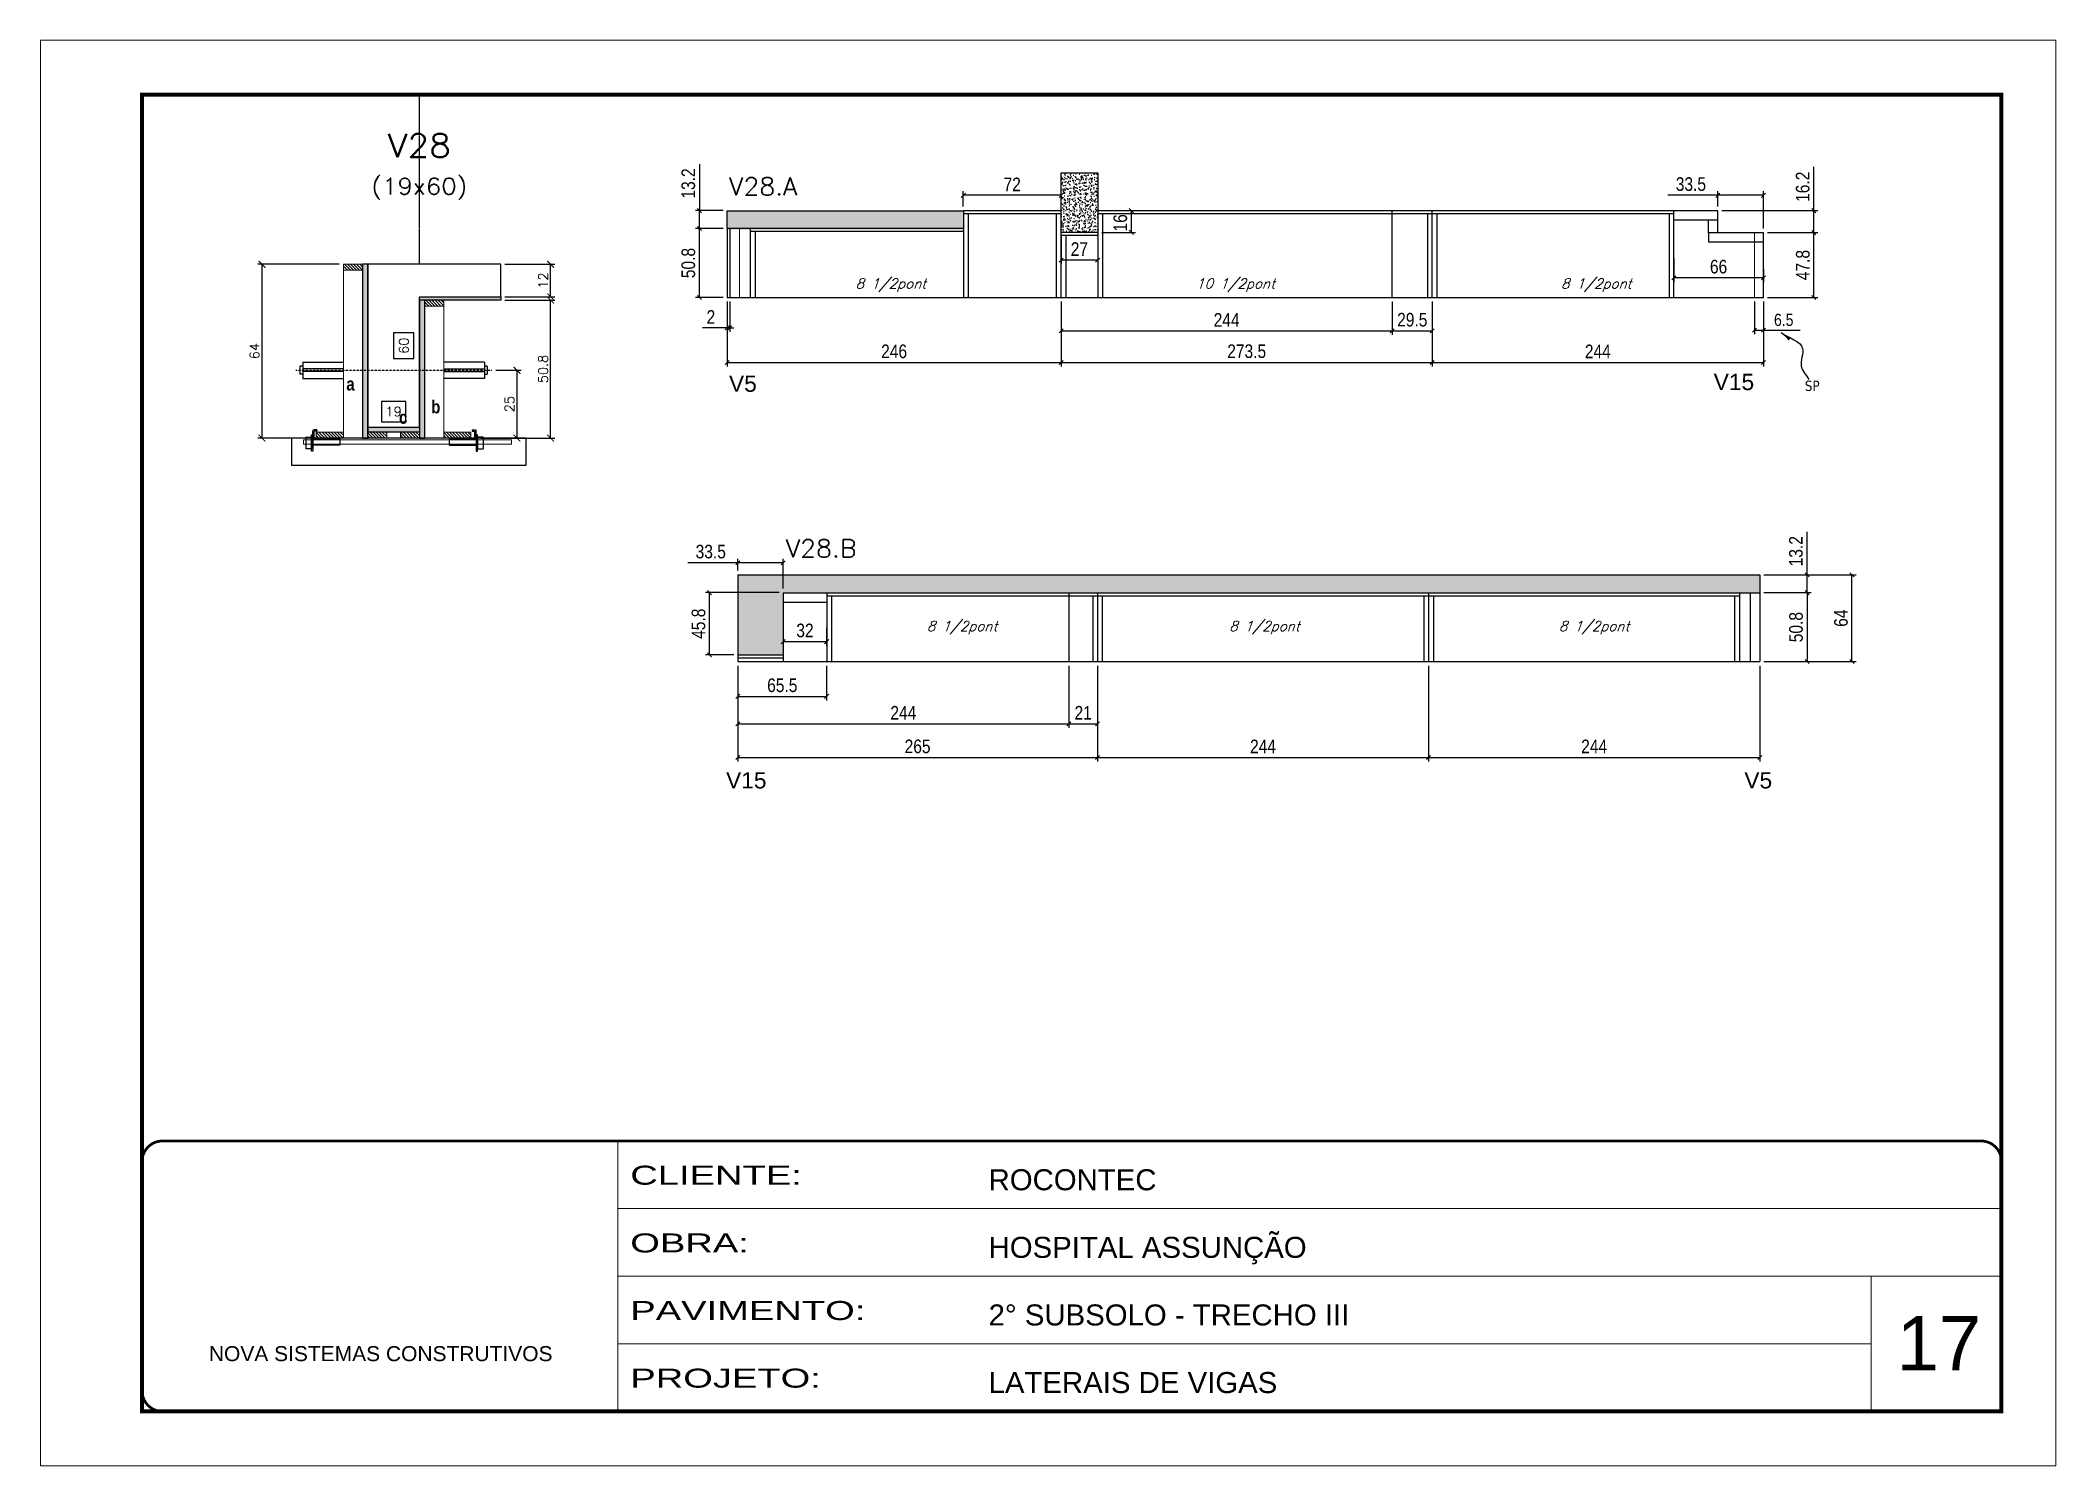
# Model space of a CAD drawing. Extents: x 137137 to 143418, y 10464 to 34486.
# Drawn here: x 137137 to 138622, y 28841 to 29891 of the extents above; entities that cross this region are included whole.
import ezdxf
from ezdxf.enums import TextEntityAlignment as Align

# ---------------------------------------------------------------- set-up
doc = ezdxf.new("R2010")
doc.units = 0
for name, pattern in [('CONTINUO', [0]), ('DASHED', [0.75, 0.5, -0.25]), ('HIDDEN', [0.375, 0.25, -0.125])]:
    doc.linetypes.add(name, pattern=pattern)
doc.layers.add('00-FELIPE', color=2, linetype='Continuous', lineweight=13, plot=False)
for name, color, linetype in [('5', 5, 'Continuous'), ('barrote', 251, 'Continuous'), ('COTA', 241, 'Continuous'), ('Cota Seção (2x)', 4, 'Continuous'), ('detalhes', 4, 'Continuous'), ('Painéis', 200, 'Continuous'), ('presilha', 1, 'Continuous'), ('SARR_2.2x7', 40, 'Continuous'), ('SARR_3.5x7', 81, 'Continuous'), ('SARR_EDITAR', 141, 'Continuous'), ('TENSOR', 3, 'Continuous'), ('texto', 7, 'Continuous'), ('Texto de Titulo', 7, 'Continuous'), ('Texto Qtd Sarr', 242, 'Continuous')]:
    doc.layers.add(name, color=color, linetype=linetype)
for name, color, linetype, lineweight in [('CARIMBO', 255, 'Continuous', 9), ('CONCRETO', 251, 'Continuous', 25), ('Folhas', 255, 'Continuous', 9), ('Hachura', 251, 'Continuous', 9), ('Madeira', 126, 'Continuous', 18), ('Sarr 2.2x7', 40, 'Continuous', 9), ('SARRAFO DE PRESSAO', 251, 'DASHED', 9), ('SCO-___-LAJ', 2, 'Continuous', 0), ('Texto Seção', 7, 'Continuous', 15)]:
    doc.layers.add(name, color=color, linetype=linetype, lineweight=lineweight)
doc.styles.add('ARIAL', font='arial.ttf')
doc.styles.add('COTA TECNICA', font='techl___.ttf', dxfattribs={"height": 10})
doc.styles.add('COTA TECNICA-50', font='techl___.ttf', dxfattribs={"height": 9})
doc.styles.add('REGUA-120', font='ROMANS.shx', dxfattribs={"height": 15})
doc.styles.add('Romans', font='romans.shx')
doc.styles.get("Standard").update_dxf_attribs({"font": 'arial.ttf'})
doc.styles.add('TECNICA', font='techb___.ttf', dxfattribs={"height": 10})
doc.styles.add('Tecnologia', font='')
doc.styles.get('Tecnologia').set_extended_font_data('Forgotten Futurist')
doc.dimstyles.new('COTA PAINEL-50', dxfattribs={"dimtxt": 9, "dimasz": 3, "dimexe": 3, "dimexo": 3, "dimgap": 3, "dimtad": 1, "dimdec": 1, "dimzin": 12, "dimdsep": 46, "dimtxsty": 'COTA TECNICA-50', "dimblk1": 'OBLIQUE', "dimblk2": 'OBLIQUE', "dimsah": 1, "dimcen": 0.9, "dimclrd": 4, "dimclre": 4, "dimclrt": 240, "dimadec": 1, "dimazin": 3, "dimtfac": 1, "dimtdec": 1, "dimtmove": 0, "dimatfit": 3, "dimfxl": 1, "dimtolj": 1, "dimtzin": 12, "dimarcsym": 0})
doc.dimstyles.new('Cota Seção (2x)', dxfattribs={"dimtxt": 7, "dimasz": 5, "dimexe": 3, "dimexo": 3, "dimgap": 2, "dimtad": 3, "dimdec": 1, "dimlfac": 0.5, "dimzin": 12, "dimdsep": 46, "dimtxsty": 'Romans', "dimblk": 'ARCHTICK', "dimcen": 0, "dimclrd": 4, "dimclre": 4, "dimclrt": 1, "dimadec": 1, "dimazin": 3, "dimtfac": 1, "dimtdec": 1, "dimtmove": 0, "dimatfit": 3, "dimldrblk": 'OBLIQUE', "dimfxl": 1, "dimtolj": 1, "dimtzin": 12, "dimarcsym": 0})
doc.dimstyles.new('Cota Seção interna', dxfattribs={"dimtxt": 7, "dimasz": 6, "dimexe": 0.18, "dimexo": 2, "dimgap": -4, "dimtad": 3, "dimdec": 1, "dimlfac": 0.5, "dimzin": 12, "dimdsep": 46, "dimtxsty": 'Romans', "dimblk": 'ARCHTICK', "dimcen": 0.09, "dimse1": 1, "dimse2": 1, "dimsd1": 1, "dimsd2": 1, "dimclrd": 180, "dimclre": 5, "dimclrt": 1, "dimadec": 0, "dimazin": 3, "dimtfac": 1, "dimtdec": 1, "dimtofl": 0, "dimtmove": 0, "dimatfit": 3, "dimldrblk": 'ARCHTICK', "dimfxl": 1, "dimtolj": 1, "dimtzin": 0, "dimarcsym": 0})
doc.dimstyles.new('PAINEL', dxfattribs={"dimtxt": 10, "dimasz": 3, "dimexe": 3, "dimexo": 3, "dimgap": 3, "dimtad": 1, "dimdec": 1, "dimzin": 12, "dimdsep": 46, "dimtxsty": 'COTA TECNICA', "dimblk1": 'OBLIQUE', "dimblk2": 'OBLIQUE', "dimsah": 1, "dimcen": 0.9, "dimclrd": 4, "dimclre": 4, "dimclrt": 240, "dimadec": 1, "dimazin": 3, "dimtfac": 1, "dimtdec": 1, "dimtmove": 0, "dimatfit": 3, "dimfxl": 1, "dimtolj": 1, "dimtzin": 12, "dimarcsym": 0})
doc.dimstyles.get("Standard").update_dxf_attribs({"dimtxt": 0.18, "dimasz": 0.18, "dimexe": 0.18, "dimexo": 0.0625, "dimgap": 0.09, "dimtad": 0, "dimtih": 1, "dimtoh": 1, "dimdec": 4, "dimzin": 0, "dimdsep": 46, "dimtxsty": 'Standard', "dimcen": 0.09, "dimadec": 0, "dimazin": 0, "dimtfac": 1, "dimtdec": 4, "dimtofl": 0, "dimtmove": 0, "dimatfit": 3, "dimfxl": 1, "dimtolj": 1, "dimtzin": 0, "dimarcsym": 0})
pattern_1 = [(50, (-1386.9046, 539.818), (5.46554007, -0.47817257), [0.5715, -6.2865]), (355, (-1386.9046, 539.818), (-1.05730264, 5.73170536), [0.4572, -5.02921753]), (100.4514447, (-1386.449, 539.778), (4.40823741, 5.25353256), [0.48570026, -5.34270734]), (46.1842, (-1386.9046, 541.342), (8.13237123, -1.26126984), [0.85725, -9.42975]), (96.6355576, (-1386.227, 541.237), (7.122124, 7.42278374), [0.7285507, -8.01406824]), (351.184151, (-1386.905, 541.342), (7.122124, 7.42278374), [0.685799, -7.54379196]), (21, (-1386.1426, 540.961), (4.54843174, -3.06795595), [0.5715, -6.2865]), (326, (-1386.1426, 540.961), (1.85406085, 5.52563898), [0.4572, -5.0292]), (71.451445, (-1385.7636, 540.705), (6.40249258, 2.45768307), [0.48570026, -5.34269813]), (37.5, (-1386.9046, 539.8178), (0.092658098, 2.536651166), [0, -4.96824, 0, -5.1054, 0, -5.04825]), (7.5, (-1386.9046, 539.8178), (2.004589875, 3.005417245), [0, -2.91084, 0, -4.85394, 0, -1.92405]), (327.5, (-1388.6039, 539.8178), (4.067717855, -0.17186232), [0, -1.905, 0, -5.9436, 0, -7.8867]), (317.5, (-1389.366, 539.8178), (4.44387544, 0.76279473), [0, -2.4765, 0, -3.94716, 0, -5.6007])]

msp = doc.modelspace()

# ---------------------------------------------------------------- texts
at = {"layer": '5', "linetype": 'Continuous'}
for s, p in [('V5', (137644.72, 29632.54)), ('V15', (138370.3, 29633.81)), ('V15', (137642.57, 29340.35)), ('V5', (138392.88, 29340.35))]:
    msp.add_text(s, height=12, rotation=359.99996, dxfattribs=at).set_placement(p)
at = {"layer": 'CARIMBO', "style": 'ARIAL'}
msp.add_text('17', height=40, dxfattribs=at).set_placement((138505.15, 28911.62))
at = {"layer": 'detalhes', "style": 'TECNICA'}
for s, p in [('a', (137362.79, 29633.51)), ('b', (137425.33, 29616.67)), ('c', (137401.6, 29608.97))]:
    msp.add_text(s, height=9.6, dxfattribs=at).set_placement(p)
at = {"layer": 'texto', "color": 2, "char_height": 7.2737, "attachment_point": 5, "style": 'Romans'}
for s, insert in [('{\\Q19;\\C256;8 1/2pont}', (137763.99, 29711.11)), ('{\\Q19;\\C256;10 1/2pont}', (138017.94, 29711.11)), ('{\\Q19;\\C256;8 1/2pont}', (138283.77, 29711.11)), ('{\\Q19;\\C256;8 1/2pont}', (137816.48, 29458.76)), ('{\\Q19;\\C256;8 1/2pont}', (138039.27, 29458.76)), ('{\\Q19;\\C256;8 1/2pont}', (138282.16, 29458.76))]:
    msp.add_mtext(s, dxfattribs=dict(at, insert=insert))
at = {"layer": 'texto', "color": 0, "insert": (138442.91, 29636.92), "char_height": 7.5, "attachment_point": 5}
msp.add_mtext('{\\fTahoma|b0|i0|c0|p34;\\C4;SP}', dxfattribs=at)
at = {"layer": 'Texto Seção', "style": 'REGUA-120', "width": 1.05}
for s, p in [('V28.A', (137644.86, 29777.32)), ('V28.B', (137686.64, 29510.71))]:
    msp.add_text(s, height=13, dxfattribs=at).set_placement(p)

# ---------------------------------------------------------------- blocks, each defined once
blk = doc.blocks.new('9999999999')
at = {"color": 30, "linetype": 'CONTINUO'}
for p, q in [((98564.6, 34230.2), (98564.6, 34429.4)), ((98564.6, 34379.6), (99584, 34379.6)), ((98564.6, 34329.8), (99488, 34329.8)), ((99584, 34329.8), (99488, 34329.8)), ((99488, 34329.8), (99488, 34230.2)), ((98564.6, 34280), (99488, 34280))]:
    blk.add_line(p, q, dxfattribs=at)
at = {"color": 30, "linetype": 'CONTINUO', "const_width": 2}
blk.add_lwpolyline([(99584, 34230.2), (99584, 34414.4, 0.414214), (99569, 34429.4), (98229, 34429.4, 0.414214), (98214, 34414.4), (98214, 34245.2, 0.414214), (98229, 34230.2), (99584, 34230.2)], format="xyb", dxfattribs=at)
at = {"layer": 'Folhas'}
blk.add_lwpolyline([(98139, 34190.2), (99624, 34190.2), (99624, 35240.2), (98139, 35240.2)], close=True, dxfattribs=at)
at = {"layer": 'Folhas', "color": 30, "const_width": 3}
blk.add_lwpolyline([(98214, 34230.2), (99584, 34230.2), (99584, 35200.2), (98214, 35200.2)], close=True, dxfattribs=at)
at = {"color": 7, "linetype": 'Continuous', "ltscale": 5, "style": 'ARIAL'}
for s, height, p in [('ROCONTEC', 15.48, (98837.7, 34393.1)), ('HOSPITAL ASSUNÇÃO', 15.483, (98837.7, 34343.3)), ('2° SUBSOLO - TRECHO III', 15.483, (98837.7, 34293.5)), ('NOVA SISTEMAS CONSTRUTIVOS', 11.059, (98263.2, 34267.2)), ('LATERAIS DE VIGAS', 15.483, (98837.7, 34243.7))]:
    blk.add_text(s, height=height, dxfattribs=at).set_placement(p)
at = {"layer": 'Folhas', "color": 7, "style": 'Tecnologia', "width": 1.5}
for s, p in [('CLIENTE:', (98573.7, 34397.2)), ('OBRA:', (98573.7, 34347.3)), ('PAVIMENTO:', (98573.7, 34297.5)), ('PROJETO:', (98573.7, 34247.7))]:
    blk.add_text(s, height=14, dxfattribs=at).set_placement(p)
blk = doc.blocks.new('titulo1')
at = {"layer": 'Defpoints', "color": 252, "linetype": 'HIDDEN', "ltscale": 2}
blk.add_line((0, 0), (0, 125), dxfattribs=at)
at = {"layer": 'Defpoints', "style": 'Romans', "oblique": 15}
blk.add_attdef('FOLHA', text='', height=10, dxfattribs=at).set_placement((0, 15.6), align=Align.MIDDLE_CENTER)
at = {"layer": 'Texto Qtd Sarr', "color": 3, "style": 'Romans', "oblique": 15}
for tag, height, p in [('TITULO', 17, (0, 71.4)), ('SEÇÃO', 12, (0, 41.5))]:
    blk.add_attdef(tag, text='', height=height, dxfattribs=at).set_placement(p, align=Align.MIDDLE_CENTER)
blk = doc.blocks.new('_ArchTick')
at = {"color": 0, "linetype": 'ByBlock', "const_width": 0.15}
blk.add_lwpolyline([(-0.5, -0.5), (0.5, 0.5)], dxfattribs=at)
blk = doc.blocks.new('*D42')
at = {"layer": 'COTA', "color": 4, "lineweight": -2, "transparency": 16777216}
for p, q in [((137479.6, 29700.1), (137516.3, 29700.1)), ((137513.3, 29598.5), (137513.3, 29700.1)), ((137462, 29598.5), (137516.3, 29598.5))]:
    blk.add_line(p, q, dxfattribs=at)
at = {"layer": 'Defpoints', "color": 0, "transparency": 16777216}
for p in [(137476.6, 29700.1), (137513.3, 29700.1), (137459, 29598.5)]:
    blk.add_point(p, dxfattribs=at)
at = {"layer": 'COTA', "color": 4, "lineweight": -2, "transparency": 16777216, "xscale": 5, "yscale": 5, "zscale": 5}
for p, rotation in [((137513.3, 29700.1), 90), ((137513.3, 29598.5), 270)]:
    blk.add_blockref('_ArchTick', p, dxfattribs=dict(at, rotation=rotation))
at = {"layer": 'COTA', "color": 1, "transparency": 16777216, "insert": (137507.8, 29649.3), "char_height": 7, "attachment_point": 5, "rotation": 90, "style": 'Romans'}
blk.add_mtext('\\A1;50.8', dxfattribs=at)
blk = doc.blocks.new('_Oblique')
at = {"color": 0, "linetype": 'ByBlock', "lineweight": -2}
blk.add_line((-0.5, -0.5), (0.5, 0.5), dxfattribs=at)
blk = doc.blocks.new('*D43')
at = {"layer": 'COTA', "color": 4, "lineweight": -2, "transparency": 16777216}
for p, q in [((137479.6, 29726.5), (137516.3, 29726.5)), ((137513.3, 29702.5), (137513.3, 29726.5)), ((137479.6, 29702.5), (137516.3, 29702.5))]:
    blk.add_line(p, q, dxfattribs=at)
at = {"layer": 'Defpoints', "color": 0, "transparency": 16777216}
for p in [(137476.6, 29726.5), (137513.3, 29726.5), (137476.6, 29702.5)]:
    blk.add_point(p, dxfattribs=at)
at = {"layer": 'COTA', "color": 4, "lineweight": -2, "transparency": 16777216, "xscale": 5, "yscale": 5, "zscale": 5}
for p, rotation in [((137513.3, 29726.5), 90), ((137513.3, 29702.5), 270)]:
    blk.add_blockref('_ArchTick', p, dxfattribs=dict(at, rotation=rotation))
at = {"layer": 'COTA', "color": 1, "transparency": 16777216, "insert": (137507.8, 29714.5), "char_height": 7, "attachment_point": 5, "rotation": 90, "style": 'Romans'}
blk.add_mtext('\\A1;12', dxfattribs=at)
blk = doc.blocks.new('*D44')
at = {"layer": 'Cota Seção (2x)', "color": 180, "lineweight": -2, "transparency": 16777216}
for p, q in [((137412.6, 29676), (137397.6, 29676)), ((137397.6, 29676), (137397.6, 29657)), ((137412.6, 29657), (137412.6, 29676)), ((137397.6, 29657), (137412.6, 29657))]:
    blk.add_line(p, q, dxfattribs=at)
at = {"layer": 'Defpoints', "color": 0, "transparency": 16777216}
for p in [(137416.6, 29726.5), (137416.6, 29726.5), (137416.6, 29606.5)]:
    blk.add_point(p, dxfattribs=at)
at = {"layer": 'Cota Seção (2x)', "color": 1, "transparency": 16777216, "insert": (137405.1, 29666.5), "char_height": 7, "attachment_point": 5, "rotation": 90, "style": 'Romans'}
blk.add_mtext('\\A1;60', dxfattribs=at)
blk = doc.blocks.new('PRESILHA METÁLICA 1')
at = {"layer": 'presilha'}
for p, q in [((0, 13), (6, 13)), ((0, 13), (0, 0)), ((6, 0), (0, 0)), ((6, 15.5), (7.5, 15.5)), ((6, -2.5), (6, 15.5)), ((6, 13), (6, 0)), ((7.5, 10.6), (7.5, 19.9)), ((7.5, 15.5), (7.5, -2.5)), ((37.5, 4.1), (7.5, 4.1)), ((12, 21), (8.6, 21)), ((9, 11.6), (9, 18.9)), ((12, 19.5), (9.6, 19.5)), ((37.5, 11), (9.6, 11)), ((12, 21), (12, 19.5)), ((37.5, 11), (37.5, 4.1)), ((7.5, -2.5), (6, -2.5))]:
    blk.add_line(p, q, dxfattribs=at)
for centre, radius, start, end in [((8.6, 19.9), 1.14, 90, 180), ((9.6, 18.9), 0.57, 90, 180), ((9.6, 11.6), 0.57, 180, 270)]:
    blk.add_arc(centre, radius, start, end, dxfattribs=at)
blk = doc.blocks.new('*D45')
at = {"layer": 'Cota Seção (2x)', "color": 180, "lineweight": -2, "transparency": 16777216}
for p, q in [((137406.6, 29625.5), (137388.6, 29625.5)), ((137388.6, 29625.5), (137388.6, 29610.5)), ((137406.6, 29610.5), (137406.6, 29625.5)), ((137388.6, 29610.5), (137406.6, 29610.5))]:
    blk.add_line(p, q, dxfattribs=at)
at = {"layer": 'Defpoints', "color": 0, "transparency": 16777216}
for p in [(137378.6, 29598.5), (137416.6, 29606.5), (137416.6, 29598.5)]:
    blk.add_point(p, dxfattribs=at)
at = {"layer": 'Cota Seção (2x)', "color": 1, "transparency": 16777216, "insert": (137397.6, 29618), "char_height": 7, "attachment_point": 5, "style": 'Romans'}
blk.add_mtext('\\A1;19', dxfattribs=at)
blk = doc.blocks.new('*D441')
at = {"layer": 'COTA', "color": 4, "lineweight": -2, "transparency": 16777216}
for p, q in [((137357.6, 29726.5), (137297.6, 29726.5)), ((137300.6, 29726.5), (137300.6, 29598.5)), ((137357.6, 29598.5), (137297.6, 29598.5))]:
    blk.add_line(p, q, dxfattribs=at)
at = {"layer": 'Defpoints', "color": 0, "transparency": 16777216}
for p in [(137360.6, 29726.5), (137300.6, 29598.5), (137360.6, 29598.5)]:
    blk.add_point(p, dxfattribs=at)
at = {"layer": 'COTA', "color": 4, "lineweight": -2, "transparency": 16777216, "xscale": 5, "yscale": 5, "zscale": 5}
for p, rotation in [((137300.6, 29726.5), 90), ((137300.6, 29598.5), 270)]:
    blk.add_blockref('_ArchTick', p, dxfattribs=dict(at, rotation=rotation))
at = {"layer": 'COTA', "color": 1, "transparency": 16777216, "insert": (137295.1, 29662.5), "char_height": 7, "attachment_point": 5, "rotation": 90, "style": 'Romans'}
blk.add_mtext('\\A1;64', dxfattribs=at)
blk = doc.blocks.new('*D442')
at = {"layer": 'COTA', "color": 4, "lineweight": -2, "transparency": 16777216}
for p, q in [((137472.9, 29648.4), (137491.5, 29648.4)), ((137488.5, 29648.4), (137488.5, 29598.5)), ((137472.9, 29598.5), (137491.5, 29598.5))]:
    blk.add_line(p, q, dxfattribs=at)
at = {"layer": 'Defpoints', "color": 0, "transparency": 16777216}
for p in [(137469.9, 29648.4), (137469.9, 29598.5), (137488.5, 29598.5)]:
    blk.add_point(p, dxfattribs=at)
at = {"layer": 'COTA', "color": 4, "lineweight": -2, "transparency": 16777216, "xscale": 5, "yscale": 5, "zscale": 5}
for p, rotation in [((137488.5, 29648.4), 90), ((137488.5, 29598.5), 270)]:
    blk.add_blockref('_ArchTick', p, dxfattribs=dict(at, rotation=rotation))
at = {"layer": 'COTA', "color": 1, "transparency": 16777216, "insert": (137483, 29623.5), "char_height": 7, "attachment_point": 5, "rotation": 90, "style": 'Romans'}
blk.add_mtext('\\A1;25', dxfattribs=at)
blk = doc.blocks.new('*D404')
at = {"layer": 'COTA', "color": 4, "linetype": 'ByBlock', "lineweight": -2, "transparency": 16777216}
for p, q in [((138407.2, 29484.6), (138442.1, 29484.6)), ((138439.1, 29484.6), (138439.1, 29433.8)), ((138407.2, 29433.8), (138442.1, 29433.8))]:
    blk.add_line(p, q, dxfattribs=at)
at = {"layer": 'Defpoints', "color": 0, "linetype": 'ByBlock', "transparency": 16777216}
for p in [(138404.2, 29484.6), (138404.2, 29433.8), (138439.1, 29433.8)]:
    blk.add_point(p, dxfattribs=at)
at = {"layer": 'COTA', "color": 4, "linetype": 'ByBlock', "lineweight": -2, "transparency": 16777216, "xscale": 3, "yscale": 3, "zscale": 3}
for p, rotation in [((138439.1, 29484.6), 90), ((138439.1, 29433.8), 270)]:
    blk.add_blockref('_Oblique', p, dxfattribs=dict(at, rotation=rotation))
at = {"layer": 'COTA', "color": 240, "linetype": 'ByBlock', "transparency": 16777216, "insert": (138431, 29459.2), "char_height": 10, "attachment_point": 5, "rotation": 90, "style": 'COTA TECNICA'}
blk.add_mtext('\\A1;50.8', dxfattribs=at)
blk = doc.blocks.new('*D406')
at = {"layer": 'COTA', "color": 4, "linetype": 'ByBlock', "lineweight": -2, "transparency": 16777216}
for p, q in [((137651.2, 29430.8), (137651.2, 29360.2)), ((137916.2, 29430.8), (137916.2, 29360.2)), ((137651.2, 29363.2), (137916.2, 29363.2))]:
    blk.add_line(p, q, dxfattribs=at)
at = {"layer": 'Defpoints', "color": 0, "linetype": 'ByBlock', "transparency": 16777216}
for p in [(137651.2, 29433.8), (137916.2, 29433.8), (137916.2, 29363.2)]:
    blk.add_point(p, dxfattribs=at)
at = {"layer": 'COTA', "color": 4, "linetype": 'ByBlock', "lineweight": -2, "transparency": 16777216, "xscale": 3, "yscale": 3, "zscale": 3, "rotation": 180}
blk.add_blockref('_Oblique', (137651.2, 29363.2), dxfattribs=at)
at = {"layer": 'COTA', "color": 4, "linetype": 'ByBlock', "lineweight": -2, "transparency": 16777216, "xscale": 3, "yscale": 3, "zscale": 3}
blk.add_blockref('_Oblique', (137916.2, 29363.2), dxfattribs=at)
at = {"layer": 'COTA', "color": 240, "linetype": 'ByBlock', "transparency": 16777216, "insert": (137783.7, 29371.3), "char_height": 10, "attachment_point": 5, "style": 'COTA TECNICA'}
blk.add_mtext('\\A1;265', dxfattribs=at)
blk = doc.blocks.new('*D407')
at = {"layer": 'COTA', "color": 4, "linetype": 'ByBlock', "lineweight": -2, "transparency": 16777216}
for p, q in [((137916.2, 29430.8), (137916.2, 29360.2)), ((138160.2, 29430.8), (138160.2, 29360.2)), ((137916.2, 29363.2), (138160.2, 29363.2))]:
    blk.add_line(p, q, dxfattribs=at)
at = {"layer": 'Defpoints', "color": 0, "linetype": 'ByBlock', "transparency": 16777216}
for p in [(137916.2, 29433.8), (138160.2, 29433.8), (138160.2, 29363.2)]:
    blk.add_point(p, dxfattribs=at)
at = {"layer": 'COTA', "color": 4, "linetype": 'ByBlock', "lineweight": -2, "transparency": 16777216, "xscale": 3, "yscale": 3, "zscale": 3, "rotation": 180}
blk.add_blockref('_Oblique', (137916.2, 29363.2), dxfattribs=at)
at = {"layer": 'COTA', "color": 4, "linetype": 'ByBlock', "lineweight": -2, "transparency": 16777216, "xscale": 3, "yscale": 3, "zscale": 3}
blk.add_blockref('_Oblique', (138160.2, 29363.2), dxfattribs=at)
at = {"layer": 'COTA', "color": 240, "linetype": 'ByBlock', "transparency": 16777216, "insert": (138038.2, 29371.3), "char_height": 10, "attachment_point": 5, "style": 'COTA TECNICA'}
blk.add_mtext('\\A1;244', dxfattribs=at)
blk = doc.blocks.new('*D408')
at = {"layer": 'COTA', "color": 4, "linetype": 'ByBlock', "lineweight": -2, "transparency": 16777216}
for p, q in [((138160.2, 29430.8), (138160.2, 29360.2)), ((138404.2, 29430.8), (138404.2, 29360.2)), ((138160.2, 29363.2), (138404.2, 29363.2))]:
    blk.add_line(p, q, dxfattribs=at)
at = {"layer": 'Defpoints', "color": 0, "linetype": 'ByBlock', "transparency": 16777216}
for p in [(138160.2, 29433.8), (138404.2, 29433.8), (138404.2, 29363.2)]:
    blk.add_point(p, dxfattribs=at)
at = {"layer": 'COTA', "color": 4, "linetype": 'ByBlock', "lineweight": -2, "transparency": 16777216, "xscale": 3, "yscale": 3, "zscale": 3, "rotation": 180}
blk.add_blockref('_Oblique', (138160.2, 29363.2), dxfattribs=at)
at = {"layer": 'COTA', "color": 4, "linetype": 'ByBlock', "lineweight": -2, "transparency": 16777216, "xscale": 3, "yscale": 3, "zscale": 3}
blk.add_blockref('_Oblique', (138404.2, 29363.2), dxfattribs=at)
at = {"layer": 'COTA', "color": 240, "linetype": 'ByBlock', "transparency": 16777216, "insert": (138282.2, 29371.3), "char_height": 10, "attachment_point": 5, "style": 'COTA TECNICA'}
blk.add_mtext('\\A1;244', dxfattribs=at)
blk = doc.blocks.new('*D466')
at = {"layer": 'COTA', "color": 4, "linetype": 'ByBlock', "lineweight": -2, "transparency": 16777216}
for p, q in [((138407.2, 29497.8), (138475.2, 29497.8)), ((138472.2, 29433.8), (138472.2, 29497.8)), ((138407.2, 29433.8), (138475.2, 29433.8))]:
    blk.add_line(p, q, dxfattribs=at)
at = {"layer": 'Defpoints', "color": 0, "linetype": 'ByBlock', "transparency": 16777216}
for p in [(138404.2, 29497.8), (138472.2, 29497.8), (138404.2, 29433.8)]:
    blk.add_point(p, dxfattribs=at)
at = {"layer": 'COTA', "color": 4, "linetype": 'ByBlock', "lineweight": -2, "transparency": 16777216, "xscale": 3, "yscale": 3, "zscale": 3}
for p, rotation in [((138472.2, 29497.8), 90), ((138472.2, 29433.8), 270)]:
    blk.add_blockref('_Oblique', p, dxfattribs=dict(at, rotation=rotation))
at = {"layer": 'COTA', "color": 240, "linetype": 'ByBlock', "transparency": 16777216, "insert": (138464.1, 29465.8), "char_height": 10, "attachment_point": 5, "rotation": 90, "style": 'COTA TECNICA'}
blk.add_mtext('\\A1;64', dxfattribs=at)
blk = doc.blocks.new('*D546')
at = {"layer": 'COTA', "color": 4, "linetype": 'ByBlock', "lineweight": -2, "transparency": 16777216}
for p, q in [((137889.4, 29699), (137889.4, 29674.5)), ((138133.4, 29699), (138133.4, 29674.5)), ((137889.4, 29677.5), (138133.4, 29677.5))]:
    blk.add_line(p, q, dxfattribs=at)
at = {"layer": 'Defpoints', "color": 0, "linetype": 'ByBlock', "transparency": 16777216}
for p in [(137889.4, 29702), (138133.4, 29702), (138133.4, 29677.5)]:
    blk.add_point(p, dxfattribs=at)
at = {"layer": 'COTA', "color": 4, "linetype": 'ByBlock', "lineweight": -2, "transparency": 16777216, "xscale": 3, "yscale": 3, "zscale": 3, "rotation": 180}
blk.add_blockref('_Oblique', (137889.4, 29677.5), dxfattribs=at)
at = {"layer": 'COTA', "color": 4, "linetype": 'ByBlock', "lineweight": -2, "transparency": 16777216, "xscale": 3, "yscale": 3, "zscale": 3}
blk.add_blockref('_Oblique', (138133.4, 29677.5), dxfattribs=at)
at = {"layer": 'COTA', "color": 240, "linetype": 'ByBlock', "transparency": 16777216, "insert": (138011.4, 29685.5), "char_height": 10, "attachment_point": 5, "style": 'COTA TECNICA'}
blk.add_mtext('\\A1;244', dxfattribs=at)
blk = doc.blocks.new('*D547')
at = {"layer": 'COTA', "color": 4, "linetype": 'ByBlock', "lineweight": -2, "transparency": 16777216}
for p, q in [((138133.4, 29699), (138133.4, 29674.5)), ((138162.9, 29699), (138162.9, 29674.5)), ((138133.4, 29677.5), (138162.9, 29677.5))]:
    blk.add_line(p, q, dxfattribs=at)
at = {"layer": 'Defpoints', "color": 0, "linetype": 'ByBlock', "transparency": 16777216}
for p in [(138133.4, 29702), (138162.9, 29702), (138162.9, 29677.5)]:
    blk.add_point(p, dxfattribs=at)
at = {"layer": 'COTA', "color": 4, "linetype": 'ByBlock', "lineweight": -2, "transparency": 16777216, "xscale": 3, "yscale": 3, "zscale": 3, "rotation": 180}
blk.add_blockref('_Oblique', (138133.4, 29677.5), dxfattribs=at)
at = {"layer": 'COTA', "color": 4, "linetype": 'ByBlock', "lineweight": -2, "transparency": 16777216, "xscale": 3, "yscale": 3, "zscale": 3}
blk.add_blockref('_Oblique', (138162.9, 29677.5), dxfattribs=at)
at = {"layer": 'COTA', "color": 240, "linetype": 'ByBlock', "transparency": 16777216, "insert": (138148.2, 29685.6), "char_height": 10, "attachment_point": 5, "style": 'COTA TECNICA'}
blk.add_mtext('\\A1;29.5', dxfattribs=at)
blk = doc.blocks.new('*D548')
at = {"layer": 'COTA', "color": 4, "linetype": 'ByBlock', "lineweight": -2, "transparency": 16777216}
for p, q in [((138162.9, 29699), (138162.9, 29651.2)), ((138406.9, 29699), (138406.9, 29651.2)), ((138162.9, 29654.2), (138406.9, 29654.2))]:
    blk.add_line(p, q, dxfattribs=at)
at = {"layer": 'Defpoints', "color": 0, "linetype": 'ByBlock', "transparency": 16777216}
for p in [(138162.9, 29702), (138406.9, 29702), (138406.9, 29654.2)]:
    blk.add_point(p, dxfattribs=at)
at = {"layer": 'COTA', "color": 4, "linetype": 'ByBlock', "lineweight": -2, "transparency": 16777216, "xscale": 3, "yscale": 3, "zscale": 3, "rotation": 180}
blk.add_blockref('_Oblique', (138162.9, 29654.2), dxfattribs=at)
at = {"layer": 'COTA', "color": 4, "linetype": 'ByBlock', "lineweight": -2, "transparency": 16777216, "xscale": 3, "yscale": 3, "zscale": 3}
blk.add_blockref('_Oblique', (138406.9, 29654.2), dxfattribs=at)
at = {"layer": 'COTA', "color": 240, "linetype": 'ByBlock', "transparency": 16777216, "insert": (138284.9, 29662.3), "char_height": 10, "attachment_point": 5, "style": 'COTA TECNICA'}
blk.add_mtext('\\A1;244', dxfattribs=at)
blk = doc.blocks.new('*D549')
at = {"layer": 'COTA', "color": 4, "linetype": 'ByBlock', "lineweight": -2, "transparency": 16777216}
for p, q in [((137889.4, 29699), (137889.4, 29651.2)), ((138162.9, 29699), (138162.9, 29651.2)), ((137889.4, 29654.2), (138162.9, 29654.2))]:
    blk.add_line(p, q, dxfattribs=at)
at = {"layer": 'Defpoints', "color": 0, "linetype": 'ByBlock', "transparency": 16777216}
for p in [(137889.4, 29702), (138162.9, 29702), (138162.9, 29654.2)]:
    blk.add_point(p, dxfattribs=at)
at = {"layer": 'COTA', "color": 4, "linetype": 'ByBlock', "lineweight": -2, "transparency": 16777216, "xscale": 3, "yscale": 3, "zscale": 3, "rotation": 180}
blk.add_blockref('_Oblique', (137889.4, 29654.2), dxfattribs=at)
at = {"layer": 'COTA', "color": 4, "linetype": 'ByBlock', "lineweight": -2, "transparency": 16777216, "xscale": 3, "yscale": 3, "zscale": 3}
blk.add_blockref('_Oblique', (138162.9, 29654.2), dxfattribs=at)
at = {"layer": 'COTA', "color": 240, "linetype": 'ByBlock', "transparency": 16777216, "insert": (138026.2, 29662.4), "char_height": 10, "attachment_point": 5, "style": 'COTA TECNICA'}
blk.add_mtext('\\A1;273.5', dxfattribs=at)
blk = doc.blocks.new('*D65')
at = {"layer": 'COTA', "color": 4, "linetype": 'ByBlock', "lineweight": -2, "transparency": 16777216}
for p, q in [((137643.4, 29699), (137643.4, 29651.2)), ((137889.4, 29699), (137889.4, 29651.2)), ((137643.4, 29654.2), (137889.4, 29654.2))]:
    blk.add_line(p, q, dxfattribs=at)
at = {"layer": 'Defpoints', "color": 0, "linetype": 'ByBlock', "transparency": 16777216}
for p in [(137643.4, 29702), (137889.4, 29702), (137889.4, 29654.2)]:
    blk.add_point(p, dxfattribs=at)
at = {"layer": 'COTA', "color": 4, "linetype": 'ByBlock', "lineweight": -2, "transparency": 16777216, "xscale": 3, "yscale": 3, "zscale": 3, "rotation": 180}
blk.add_blockref('_Oblique', (137643.4, 29654.2), dxfattribs=at)
at = {"layer": 'COTA', "color": 4, "linetype": 'ByBlock', "lineweight": -2, "transparency": 16777216, "xscale": 3, "yscale": 3, "zscale": 3}
blk.add_blockref('_Oblique', (137889.4, 29654.2), dxfattribs=at)
at = {"layer": 'COTA', "color": 240, "linetype": 'ByBlock', "transparency": 16777216, "insert": (137766.4, 29662.3), "char_height": 10, "attachment_point": 5, "style": 'COTA TECNICA'}
blk.add_mtext('\\A1;246', dxfattribs=at)
blk = doc.blocks.new('*D66')
at = {"layer": 'COTA', "color": 4, "linetype": 'ByBlock', "lineweight": -2, "transparency": 16777216}
for p, q in [((137640.4, 29752.8), (137620, 29752.8)), ((137623, 29702), (137623, 29752.8)), ((137640.4, 29702), (137620, 29702))]:
    blk.add_line(p, q, dxfattribs=at)
at = {"layer": 'Defpoints', "color": 0, "linetype": 'ByBlock', "transparency": 16777216}
for p in [(137623, 29752.8), (137643.4, 29752.8), (137643.4, 29702)]:
    blk.add_point(p, dxfattribs=at)
at = {"layer": 'COTA', "color": 4, "linetype": 'ByBlock', "lineweight": -2, "transparency": 16777216, "xscale": 3, "yscale": 3, "zscale": 3}
for p, rotation in [((137623, 29752.8), 90), ((137623, 29702), 270)]:
    blk.add_blockref('_Oblique', p, dxfattribs=dict(at, rotation=rotation))
at = {"layer": 'COTA', "color": 240, "linetype": 'ByBlock', "transparency": 16777216, "insert": (137614.8, 29727.4), "char_height": 10, "attachment_point": 5, "rotation": 90, "style": 'COTA TECNICA'}
blk.add_mtext('\\A1;50.8', dxfattribs=at)
blk = doc.blocks.new('*D550')
at = {"layer": 'COTA', "color": 4, "linetype": 'ByBlock', "lineweight": -2, "transparency": 16777216}
for p, q in [((137623, 29800.3), (137623, 29766)), ((137640.4, 29766), (137620, 29766)), ((137623, 29752.8), (137623, 29766)), ((137640.4, 29752.8), (137620, 29752.8))]:
    blk.add_line(p, q, dxfattribs=at)
at = {"layer": 'Defpoints', "color": 0, "linetype": 'ByBlock', "transparency": 16777216}
for p in [(137623, 29766), (137643.4, 29766), (137643.4, 29752.8)]:
    blk.add_point(p, dxfattribs=at)
at = {"layer": 'COTA', "color": 4, "linetype": 'ByBlock', "lineweight": -2, "transparency": 16777216, "xscale": 3, "yscale": 3, "zscale": 3}
for p, rotation in [((137623, 29766), 90), ((137623, 29752.8), 270)]:
    blk.add_blockref('_Oblique', p, dxfattribs=dict(at, rotation=rotation))
at = {"layer": 'COTA', "color": 240, "linetype": 'ByBlock', "transparency": 16777216, "insert": (137614.8, 29786), "char_height": 10, "attachment_point": 5, "rotation": 90, "style": 'COTA TECNICA'}
blk.add_mtext('\\A1;13.2', dxfattribs=at)
blk = doc.blocks.new('*D67')
at = {"layer": 'COTA', "color": 4, "lineweight": -2, "transparency": 16777216}
for p, q in [((138400.4, 29699), (138400.4, 29674.9)), ((138406.9, 29699), (138406.9, 29674.9)), ((138400.4, 29677.9), (138406.9, 29677.9)), ((138406.9, 29677.9), (138433.9, 29677.9))]:
    blk.add_line(p, q, dxfattribs=at)
at = {"layer": 'Defpoints', "color": 0, "transparency": 16777216}
for p in [(138400.4, 29702), (138406.9, 29702), (138406.9, 29677.9)]:
    blk.add_point(p, dxfattribs=at)
at = {"layer": 'COTA', "color": 4, "lineweight": -2, "transparency": 16777216, "xscale": 3, "yscale": 3, "zscale": 3, "rotation": 180}
blk.add_blockref('_Oblique', (138400.4, 29677.9), dxfattribs=at)
at = {"layer": 'COTA', "color": 4, "lineweight": -2, "transparency": 16777216, "xscale": 3, "yscale": 3, "zscale": 3}
blk.add_blockref('_Oblique', (138406.9, 29677.9), dxfattribs=at)
at = {"layer": 'COTA', "color": 240, "transparency": 16777216, "insert": (138421.9, 29685.5), "char_height": 9, "attachment_point": 5, "style": 'COTA TECNICA-50'}
blk.add_mtext('\\A1;6.5', dxfattribs=at)
blk = doc.blocks.new('*D69')
at = {"layer": 'COTA', "color": 4, "linetype": 'ByBlock', "lineweight": -2, "transparency": 16777216}
for p, q in [((137889.4, 29747), (137889.4, 29726.6)), ((137916.4, 29747), (137916.4, 29726.6)), ((137916.4, 29729.6), (137889.4, 29729.6))]:
    blk.add_line(p, q, dxfattribs=at)
at = {"layer": 'Defpoints', "color": 0, "linetype": 'ByBlock', "transparency": 16777216}
for p in [(137889.4, 29750), (137916.4, 29750), (137889.4, 29729.6)]:
    blk.add_point(p, dxfattribs=at)
at = {"layer": 'COTA', "color": 4, "linetype": 'ByBlock', "lineweight": -2, "transparency": 16777216, "xscale": 3, "yscale": 3, "zscale": 3, "rotation": 180}
blk.add_blockref('_Oblique', (137889.4, 29729.6), dxfattribs=at)
at = {"layer": 'COTA', "color": 4, "linetype": 'ByBlock', "lineweight": -2, "transparency": 16777216, "xscale": 3, "yscale": 3, "zscale": 3}
blk.add_blockref('_Oblique', (137916.4, 29729.6), dxfattribs=at)
at = {"layer": 'COTA', "color": 240, "linetype": 'ByBlock', "transparency": 16777216, "insert": (137902.9, 29737.7), "char_height": 10, "attachment_point": 5, "style": 'COTA TECNICA'}
blk.add_mtext('\\A1;27', dxfattribs=at)
blk = doc.blocks.new('*D70')
at = {"layer": 'COTA', "color": 4, "linetype": 'ByBlock', "lineweight": -2, "transparency": 16777216}
for p, q in [((137919.4, 29766), (137944.2, 29766)), ((137941.2, 29750), (137941.2, 29766)), ((137919.4, 29750), (137944.2, 29750))]:
    blk.add_line(p, q, dxfattribs=at)
at = {"layer": 'Defpoints', "color": 0, "linetype": 'ByBlock', "transparency": 16777216}
for p in [(137916.4, 29766), (137941.2, 29766), (137916.4, 29750)]:
    blk.add_point(p, dxfattribs=at)
at = {"layer": 'COTA', "color": 4, "linetype": 'ByBlock', "lineweight": -2, "transparency": 16777216, "xscale": 3, "yscale": 3, "zscale": 3}
for p, rotation in [((137941.2, 29766), 90), ((137941.2, 29750), 270)]:
    blk.add_blockref('_Oblique', p, dxfattribs=dict(at, rotation=rotation))
at = {"layer": 'COTA', "color": 240, "linetype": 'ByBlock', "transparency": 16777216, "insert": (137933.1, 29757), "char_height": 10, "attachment_point": 5, "rotation": 90, "style": 'COTA TECNICA'}
blk.add_mtext('\\A1;16', dxfattribs=at)
blk = doc.blocks.new('*D900')
at = {"layer": '00-FELIPE', "color": 4, "lineweight": -2, "transparency": 16777216}
for p, q in [((137643.4, 29699), (137643.4, 29676.7)), ((137645.4, 29699), (137645.4, 29676.7)), ((137643.4, 29679.7), (137625.3, 29679.7)), ((137645.4, 29679.7), (137643.4, 29679.7)), ((137645.4, 29679.7), (137648.4, 29679.7))]:
    blk.add_line(p, q, dxfattribs=at)
at = {"layer": 'Defpoints', "color": 0, "transparency": 16777216}
for p in [(137643.4, 29702), (137645.4, 29702), (137643.4, 29679.7)]:
    blk.add_point(p, dxfattribs=at)
at = {"layer": '00-FELIPE', "color": 4, "lineweight": -2, "transparency": 16777216, "xscale": 3, "yscale": 3, "zscale": 3}
blk.add_blockref('_Oblique', (137643.4, 29679.7), dxfattribs=at)
at = {"layer": '00-FELIPE', "color": 4, "lineweight": -2, "transparency": 16777216, "xscale": 3, "yscale": 3, "zscale": 3, "rotation": 180}
blk.add_blockref('_Oblique', (137645.4, 29679.7), dxfattribs=at)
at = {"layer": '00-FELIPE', "color": 240, "transparency": 16777216, "insert": (137631.4, 29687.7), "char_height": 10, "attachment_point": 5, "style": 'COTA TECNICA'}
blk.add_mtext('\\A1;2', dxfattribs=at)
blk = doc.blocks.new('*D901')
at = {"layer": '00-FELIPE', "color": 4, "lineweight": -2, "transparency": 16777216}
for p, q in [((137817.4, 29769), (137817.4, 29780.3)), ((137889.4, 29777.3), (137817.4, 29777.3)), ((137889.4, 29769), (137889.4, 29780.3))]:
    blk.add_line(p, q, dxfattribs=at)
at = {"layer": 'Defpoints', "color": 0, "transparency": 16777216}
for p in [(137817.4, 29777.3), (137817.4, 29766), (137889.4, 29766)]:
    blk.add_point(p, dxfattribs=at)
at = {"layer": '00-FELIPE', "color": 4, "lineweight": -2, "transparency": 16777216, "xscale": 3, "yscale": 3, "zscale": 3, "rotation": 180}
blk.add_blockref('_Oblique', (137817.4, 29777.3), dxfattribs=at)
at = {"layer": '00-FELIPE', "color": 4, "lineweight": -2, "transparency": 16777216, "xscale": 3, "yscale": 3, "zscale": 3}
blk.add_blockref('_Oblique', (137889.4, 29777.3), dxfattribs=at)
at = {"layer": '00-FELIPE', "color": 240, "transparency": 16777216, "insert": (137853.4, 29785.3), "char_height": 10, "attachment_point": 5, "style": 'COTA TECNICA'}
blk.add_mtext('\\A1;72', dxfattribs=at)
blk = doc.blocks.new('*D902')
at = {"layer": '00-FELIPE', "color": 4, "lineweight": -2, "transparency": 16777216}
for p, q in [((138409.9, 29749.8), (138447, 29749.8)), ((138444, 29702), (138444, 29749.8)), ((138409.9, 29702), (138447, 29702))]:
    blk.add_line(p, q, dxfattribs=at)
at = {"layer": 'Defpoints', "color": 0, "transparency": 16777216}
for p in [(138406.9, 29749.8), (138444, 29749.8), (138406.9, 29702)]:
    blk.add_point(p, dxfattribs=at)
at = {"layer": '00-FELIPE', "color": 4, "lineweight": -2, "transparency": 16777216, "xscale": 3, "yscale": 3, "zscale": 3}
for p, rotation in [((138444, 29749.8), 90), ((138444, 29702), 270)]:
    blk.add_blockref('_Oblique', p, dxfattribs=dict(at, rotation=rotation))
at = {"layer": '00-FELIPE', "color": 240, "transparency": 16777216, "insert": (138436, 29725.9), "char_height": 10, "attachment_point": 5, "rotation": 90, "style": 'COTA TECNICA'}
blk.add_mtext('\\A1;47.8', dxfattribs=at)
blk = doc.blocks.new('*D903')
at = {"layer": '00-FELIPE', "color": 4, "lineweight": -2, "transparency": 16777216}
for p, q in [((138444, 29766), (138444, 29798.2)), ((138376.4, 29766), (138447, 29766)), ((138444, 29749.8), (138444, 29766)), ((138409.9, 29749.8), (138447, 29749.8))]:
    blk.add_line(p, q, dxfattribs=at)
at = {"layer": 'Defpoints', "color": 0, "transparency": 16777216}
for p in [(138373.4, 29766), (138444, 29766), (138406.9, 29749.8)]:
    blk.add_point(p, dxfattribs=at)
at = {"layer": '00-FELIPE', "color": 4, "lineweight": -2, "transparency": 16777216, "xscale": 3, "yscale": 3, "zscale": 3}
for p, rotation in [((138444, 29766), 90), ((138444, 29749.8), 270)]:
    blk.add_blockref('_Oblique', p, dxfattribs=dict(at, rotation=rotation))
at = {"layer": '00-FELIPE', "color": 240, "transparency": 16777216, "insert": (138435.9, 29783.6), "char_height": 10, "attachment_point": 5, "rotation": 90, "style": 'COTA TECNICA'}
blk.add_mtext('\\A1;16.2', dxfattribs=at)
blk = doc.blocks.new('*D904')
at = {"layer": '00-FELIPE', "color": 4, "lineweight": -2, "transparency": 16777216}
for p, q in [((138373.4, 29777.3), (138336.5, 29777.3)), ((138373.4, 29769), (138373.4, 29780.3)), ((138406.9, 29777.3), (138373.4, 29777.3)), ((138406.9, 29752.8), (138406.9, 29780.3))]:
    blk.add_line(p, q, dxfattribs=at)
at = {"layer": 'Defpoints', "color": 0, "transparency": 16777216}
for p in [(138373.4, 29777.3), (138373.4, 29766), (138406.9, 29749.8)]:
    blk.add_point(p, dxfattribs=at)
at = {"layer": '00-FELIPE', "color": 4, "lineweight": -2, "transparency": 16777216, "xscale": 3, "yscale": 3, "zscale": 3, "rotation": 180}
blk.add_blockref('_Oblique', (138373.4, 29777.3), dxfattribs=at)
at = {"layer": '00-FELIPE', "color": 4, "lineweight": -2, "transparency": 16777216, "xscale": 3, "yscale": 3, "zscale": 3}
blk.add_blockref('_Oblique', (138406.9, 29777.3), dxfattribs=at)
at = {"layer": '00-FELIPE', "color": 240, "transparency": 16777216, "insert": (138353.5, 29785.5), "char_height": 10, "attachment_point": 5, "style": 'COTA TECNICA'}
blk.add_mtext('\\A1;33.5', dxfattribs=at)
blk = doc.blocks.new('*D905')
at = {"layer": '00-FELIPE', "color": 4, "lineweight": -2, "transparency": 16777216}
for p, q in [((138340.9, 29731), (138340.9, 29713.6)), ((138406.9, 29716.6), (138340.9, 29716.6)), ((138406.9, 29722.9), (138406.9, 29713.6))]:
    blk.add_line(p, q, dxfattribs=at)
at = {"layer": 'Defpoints', "color": 0, "transparency": 16777216}
for p in [(138340.9, 29734), (138340.9, 29716.6), (138406.9, 29725.9)]:
    blk.add_point(p, dxfattribs=at)
at = {"layer": '00-FELIPE', "color": 4, "lineweight": -2, "transparency": 16777216, "xscale": 3, "yscale": 3, "zscale": 3, "rotation": 180}
blk.add_blockref('_Oblique', (138340.9, 29716.6), dxfattribs=at)
at = {"layer": '00-FELIPE', "color": 4, "lineweight": -2, "transparency": 16777216, "xscale": 3, "yscale": 3, "zscale": 3}
blk.add_blockref('_Oblique', (138406.9, 29716.6), dxfattribs=at)
at = {"layer": '00-FELIPE', "color": 240, "transparency": 16777216, "insert": (138373.9, 29724.7), "char_height": 10, "attachment_point": 5, "style": 'COTA TECNICA'}
blk.add_mtext('\\A1;66', dxfattribs=at)
blk = doc.blocks.new('*D906')
at = {"layer": '00-FELIPE', "color": 4, "lineweight": -2, "transparency": 16777216}
for p, q in [((137651.2, 29430.8), (137651.2, 29385)), ((137895.2, 29430.8), (137895.2, 29385)), ((137651.2, 29388), (137895.2, 29388))]:
    blk.add_line(p, q, dxfattribs=at)
at = {"layer": 'Defpoints', "color": 0, "transparency": 16777216}
for p in [(137651.2, 29433.8), (137895.2, 29433.8), (137895.2, 29388)]:
    blk.add_point(p, dxfattribs=at)
at = {"layer": '00-FELIPE', "color": 4, "lineweight": -2, "transparency": 16777216, "xscale": 3, "yscale": 3, "zscale": 3, "rotation": 180}
blk.add_blockref('_Oblique', (137651.2, 29388), dxfattribs=at)
at = {"layer": '00-FELIPE', "color": 4, "lineweight": -2, "transparency": 16777216, "xscale": 3, "yscale": 3, "zscale": 3}
blk.add_blockref('_Oblique', (137895.2, 29388), dxfattribs=at)
at = {"layer": '00-FELIPE', "color": 240, "transparency": 16777216, "insert": (137773.2, 29396.1), "char_height": 10, "attachment_point": 5, "style": 'COTA TECNICA'}
blk.add_mtext('\\A1;244', dxfattribs=at)
blk = doc.blocks.new('*D907')
at = {"layer": '00-FELIPE', "color": 4, "lineweight": -2, "transparency": 16777216}
for p, q in [((137895.2, 29430.8), (137895.2, 29385)), ((137916.2, 29430.8), (137916.2, 29385)), ((137895.2, 29388), (137916.2, 29388))]:
    blk.add_line(p, q, dxfattribs=at)
at = {"layer": 'Defpoints', "color": 0, "transparency": 16777216}
for p in [(137895.2, 29433.8), (137916.2, 29433.8), (137916.2, 29388)]:
    blk.add_point(p, dxfattribs=at)
at = {"layer": '00-FELIPE', "color": 4, "lineweight": -2, "transparency": 16777216, "xscale": 3, "yscale": 3, "zscale": 3, "rotation": 180}
blk.add_blockref('_Oblique', (137895.2, 29388), dxfattribs=at)
at = {"layer": '00-FELIPE', "color": 4, "lineweight": -2, "transparency": 16777216, "xscale": 3, "yscale": 3, "zscale": 3}
blk.add_blockref('_Oblique', (137916.2, 29388), dxfattribs=at)
at = {"layer": '00-FELIPE', "color": 240, "transparency": 16777216, "insert": (137905.7, 29396.1), "char_height": 10, "attachment_point": 5, "style": 'COTA TECNICA'}
blk.add_mtext('\\A1;21', dxfattribs=at)
blk = doc.blocks.new('*D908')
at = {"layer": '00-FELIPE', "color": 4, "lineweight": -2, "transparency": 16777216}
for p, q in [((137651.2, 29500.8), (137651.2, 29509.6)), ((137684.7, 29487.6), (137684.7, 29509.6)), ((137651.2, 29506.6), (137614.3, 29506.6)), ((137684.7, 29506.6), (137651.2, 29506.6))]:
    blk.add_line(p, q, dxfattribs=at)
at = {"layer": 'Defpoints', "color": 0, "transparency": 16777216}
for p in [(137651.2, 29506.6), (137651.2, 29497.8), (137684.7, 29484.6)]:
    blk.add_point(p, dxfattribs=at)
at = {"layer": '00-FELIPE', "color": 4, "lineweight": -2, "transparency": 16777216, "xscale": 3, "yscale": 3, "zscale": 3, "rotation": 180}
blk.add_blockref('_Oblique', (137651.2, 29506.6), dxfattribs=at)
at = {"layer": '00-FELIPE', "color": 4, "lineweight": -2, "transparency": 16777216, "xscale": 3, "yscale": 3, "zscale": 3}
blk.add_blockref('_Oblique', (137684.7, 29506.6), dxfattribs=at)
at = {"layer": '00-FELIPE', "color": 240, "transparency": 16777216, "insert": (137631.3, 29514.8), "char_height": 10, "attachment_point": 5, "style": 'COTA TECNICA'}
blk.add_mtext('\\A1;33.5', dxfattribs=at)
blk = doc.blocks.new('*D909')
at = {"layer": '00-FELIPE', "color": 4, "lineweight": -2, "transparency": 16777216}
for p, q in [((137681.7, 29484.6), (137627.4, 29484.6)), ((137630.4, 29438.8), (137630.4, 29484.6)), ((137648.2, 29438.8), (137627.4, 29438.8))]:
    blk.add_line(p, q, dxfattribs=at)
at = {"layer": 'Defpoints', "color": 0, "transparency": 16777216}
for p in [(137630.4, 29484.6), (137684.7, 29484.6), (137651.2, 29438.8)]:
    blk.add_point(p, dxfattribs=at)
at = {"layer": '00-FELIPE', "color": 4, "lineweight": -2, "transparency": 16777216, "xscale": 3, "yscale": 3, "zscale": 3}
for p, rotation in [((137630.4, 29484.6), 90), ((137630.4, 29438.8), 270)]:
    blk.add_blockref('_Oblique', p, dxfattribs=dict(at, rotation=rotation))
at = {"layer": '00-FELIPE', "color": 240, "transparency": 16777216, "insert": (137622.3, 29461.7), "char_height": 10, "attachment_point": 5, "rotation": 90, "style": 'COTA TECNICA'}
blk.add_mtext('\\A1;45.8', dxfattribs=at)
blk = doc.blocks.new('*D910')
at = {"layer": '00-FELIPE', "color": 4, "lineweight": -2, "transparency": 16777216}
for p, q in [((137651.2, 29430.8), (137651.2, 29405.2)), ((137716.7, 29430.8), (137716.7, 29405.2)), ((137651.2, 29408.2), (137716.7, 29408.2))]:
    blk.add_line(p, q, dxfattribs=at)
at = {"layer": 'Defpoints', "color": 0, "transparency": 16777216}
for p in [(137651.2, 29433.8), (137716.7, 29433.8), (137716.7, 29408.2)]:
    blk.add_point(p, dxfattribs=at)
at = {"layer": '00-FELIPE', "color": 4, "lineweight": -2, "transparency": 16777216, "xscale": 3, "yscale": 3, "zscale": 3, "rotation": 180}
blk.add_blockref('_Oblique', (137651.2, 29408.2), dxfattribs=at)
at = {"layer": '00-FELIPE', "color": 4, "lineweight": -2, "transparency": 16777216, "xscale": 3, "yscale": 3, "zscale": 3}
blk.add_blockref('_Oblique', (137716.7, 29408.2), dxfattribs=at)
at = {"layer": '00-FELIPE', "color": 240, "transparency": 16777216, "insert": (137684, 29416.3), "char_height": 10, "attachment_point": 5, "style": 'COTA TECNICA'}
blk.add_mtext('\\A1;65.5', dxfattribs=at)
blk = doc.blocks.new('*D911')
at = {"layer": '00-FELIPE', "color": 4, "lineweight": -2, "transparency": 16777216}
for p, q in [((137684.7, 29458.7), (137684.7, 29445.5)), ((137684.7, 29448.5), (137716.7, 29448.5)), ((137716.7, 29458.7), (137716.7, 29445.5))]:
    blk.add_line(p, q, dxfattribs=at)
at = {"layer": 'Defpoints', "color": 0, "transparency": 16777216}
for p in [(137684.7, 29461.7), (137716.7, 29461.7), (137716.7, 29448.5)]:
    blk.add_point(p, dxfattribs=at)
at = {"layer": '00-FELIPE', "color": 4, "lineweight": -2, "transparency": 16777216, "xscale": 3, "yscale": 3, "zscale": 3, "rotation": 180}
blk.add_blockref('_Oblique', (137684.7, 29448.5), dxfattribs=at)
at = {"layer": '00-FELIPE', "color": 4, "lineweight": -2, "transparency": 16777216, "xscale": 3, "yscale": 3, "zscale": 3}
blk.add_blockref('_Oblique', (137716.7, 29448.5), dxfattribs=at)
at = {"layer": '00-FELIPE', "color": 240, "transparency": 16777216, "insert": (137700.7, 29456.7), "char_height": 10, "attachment_point": 5, "style": 'COTA TECNICA'}
blk.add_mtext('\\A1;32', dxfattribs=at)
blk = doc.blocks.new('*D940')
at = {"layer": '00-FELIPE', "color": 4, "lineweight": -2, "transparency": 16777216}
for p, q in [((138439.1, 29497.8), (138439.1, 29529.5)), ((138407.2, 29497.8), (138442.1, 29497.8)), ((138439.1, 29484.6), (138439.1, 29497.8)), ((138407.2, 29484.6), (138442.1, 29484.6))]:
    blk.add_line(p, q, dxfattribs=at)
at = {"layer": 'Defpoints', "color": 0, "transparency": 16777216}
for p in [(138404.2, 29497.8), (138439.1, 29497.8), (138404.2, 29484.6)]:
    blk.add_point(p, dxfattribs=at)
at = {"layer": '00-FELIPE', "color": 4, "lineweight": -2, "transparency": 16777216, "xscale": 3, "yscale": 3, "zscale": 3}
for p, rotation in [((138439.1, 29497.8), 90), ((138439.1, 29484.6), 270)]:
    blk.add_blockref('_Oblique', p, dxfattribs=dict(at, rotation=rotation))
at = {"layer": '00-FELIPE', "color": 240, "transparency": 16777216, "insert": (138430.9, 29515.1), "char_height": 10, "attachment_point": 5, "rotation": 90, "style": 'COTA TECNICA'}
blk.add_mtext('\\A1;13.2', dxfattribs=at)

# ---------------------------------------------------------------- dimensions: what is measured, and where the dimension line sits
at = {"layer": '00-FELIPE'}
for base, p1, p2, picture, middle in [((137817.41, 29777.26), (137889.41, 29765.96), (137817.41, 29765.96), '*D901', (137853.41, 29785.33)), ((138373.41, 29777.26), (138406.91, 29749.76), (138373.41, 29765.96), '*D904', (138353.46, 29785.48)), ((138340.91, 29716.58), (138406.91, 29725.86), (138340.91, 29733.96), '*D905', (138373.91, 29724.69)), ((137643.41, 29679.67), (137645.41, 29701.96), (137643.41, 29701.96), '*D900', (137631.35, 29687.67)), ((137651.23, 29506.57), (137684.73, 29484.56), (137651.23, 29497.76), '*D908', (137631.28, 29514.79)), ((137716.73, 29448.48), (137684.73, 29461.66), (137716.73, 29461.66), '*D911', (137700.73, 29456.7)), ((137895.23, 29388.04), (137651.23, 29433.76), (137895.23, 29433.76), '*D906', (137773.23, 29396.11)), ((137716.73, 29408.24), (137651.23, 29433.76), (137716.73, 29433.76), '*D910', (137683.98, 29416.35))]:
    dim = msp.add_linear_dim(base=base, p1=p1, p2=p2, dimstyle='PAINEL', dxfattribs=at)
    dim.commit()
    dim.dimension.update_dxf_attribs({"geometry": picture, "text_midpoint": middle})
for base, p1, p2, picture, middle in [((138444.05, 29765.96), (138406.91, 29749.76), (138373.41, 29765.96), '*D903', (138435.94, 29783.59)), ((138444.05, 29749.76), (138406.91, 29701.96), (138406.91, 29749.76), '*D902', (138435.95, 29725.86)), ((138439.13, 29497.76), (138404.23, 29484.56), (138404.23, 29497.76), '*D940', (138430.91, 29515.13)), ((137630.43, 29484.56), (137651.23, 29438.76), (137684.73, 29484.56), '*D909', (137622.3, 29461.66))]:
    dim = msp.add_linear_dim(base=base, p1=p1, p2=p2, angle=90, dimstyle='PAINEL', dxfattribs=at)
    dim.commit()
    dim.dimension.update_dxf_attribs({"geometry": picture, "text_midpoint": middle})
dim = msp.add_linear_dim(base=(137916.23, 29388.04), p1=(137895.23, 29433.76), p2=(137916.23, 29433.76), dimstyle='PAINEL', override={"dimtmove": 1}, dxfattribs=at)
dim.commit()
dim.dimension.update_dxf_attribs({"geometry": '*D907', "text_midpoint": (137905.73, 29396.1)})
at = {"layer": 'COTA', "linetype": 'ByBlock'}
dim = msp.add_linear_dim(base=(137622.97, 29765.96), p1=(137643.41, 29752.76), p2=(137643.41, 29765.96), angle=90, dimstyle='PAINEL', override={"dimtmove": 1}, dxfattribs=at)
dim.commit()
dim.dimension.update_dxf_attribs({"geometry": '*D550', "text_midpoint": (137622.97, 29785.95), "dimtype": 160})
dim = msp.add_linear_dim(base=(137941.18, 29765.96), p1=(137916.41, 29749.96), p2=(137916.41, 29765.96), angle=90, dimstyle='PAINEL', dxfattribs=at)
dim.commit()
dim.dimension.update_dxf_attribs({"geometry": '*D70', "text_midpoint": (137941.18, 29756.96), "dimtype": 160})
for base, p1, p2, picture, middle in [((137622.97, 29752.76), (137643.41, 29701.96), (137643.41, 29752.76), '*D66', (137614.84, 29727.36)), ((138472.18, 29497.76), (138404.23, 29433.76), (138404.23, 29497.76), '*D466', (138464.08, 29465.76)), ((138439.13, 29433.76), (138404.23, 29484.56), (138404.23, 29433.76), '*D404', (138431, 29459.16))]:
    dim = msp.add_linear_dim(base=base, p1=p1, p2=p2, angle=90, dimstyle='PAINEL', dxfattribs=at)
    dim.commit()
    dim.dimension.update_dxf_attribs({"geometry": picture, "text_midpoint": middle})
for base, p1, p2, picture, middle in [((137889.41, 29729.62), (137916.41, 29749.96), (137889.41, 29749.96), '*D69', (137902.91, 29737.69)), ((137889.41, 29654.19), (137643.41, 29701.96), (137889.41, 29701.96), '*D65', (137766.41, 29662.29)), ((138133.41, 29677.46), (137889.41, 29701.96), (138133.41, 29701.96), '*D546', (138011.41, 29685.54)), ((138162.91, 29654.19), (137889.41, 29701.96), (138162.91, 29701.96), '*D549', (138026.16, 29662.41)), ((137916.23, 29363.24), (137651.23, 29433.76), (137916.23, 29433.76), '*D406', (137783.73, 29371.35))]:
    dim = msp.add_linear_dim(base=base, p1=p1, p2=p2, dimstyle='PAINEL', dxfattribs=at)
    dim.commit()
    dim.dimension.update_dxf_attribs({"geometry": picture, "text_midpoint": middle})
at = {"layer": 'COTA'}
for base, p1, p2, picture, middle in [((137300.65, 29598.48), (137360.62, 29726.48), (137360.62, 29598.48), '*D441', (137295.15, 29662.48)), ((137513.34, 29726.48), (137476.62, 29702.48), (137476.62, 29726.48), '*D43', (137507.84, 29714.48)), ((137513.34, 29700.08), (137459.02, 29598.48), (137476.62, 29700.08), '*D42', (137507.84, 29649.28)), ((137488.48, 29598.48), (137469.92, 29648.45), (137469.92, 29598.48), '*D442', (137482.98, 29623.46))]:
    dim = msp.add_linear_dim(base=base, p1=p1, p2=p2, angle=90, dimstyle='Cota Seção (2x)', dxfattribs=at)
    dim.commit()
    dim.dimension.update_dxf_attribs({"geometry": picture, "text_midpoint": middle})
at = {"layer": 'COTA', "linetype": 'ByBlock'}
dim = msp.add_linear_dim(base=(138162.91, 29677.46), p1=(138133.41, 29701.96), p2=(138162.91, 29701.96), dimstyle='PAINEL', override={"dimtmove": 1}, dxfattribs=at)
dim.commit()
dim.dimension.update_dxf_attribs({"geometry": '*D547', "text_midpoint": (138148.16, 29677.46), "dimtype": 160})
for base, p1, p2, picture, middle in [((138406.91, 29654.19), (138162.91, 29701.96), (138406.91, 29701.96), '*D548', (138284.91, 29662.26)), ((138160.23, 29363.24), (137916.23, 29433.76), (138160.23, 29433.76), '*D407', (138038.23, 29371.31)), ((138404.23, 29363.24), (138160.23, 29433.76), (138404.23, 29433.76), '*D408', (138282.23, 29371.31))]:
    dim = msp.add_linear_dim(base=base, p1=p1, p2=p2, dimstyle='PAINEL', override={"dimtmove": 1}, dxfattribs=at)
    dim.commit()
    dim.dimension.update_dxf_attribs({"geometry": picture, "text_midpoint": middle})
at = {"layer": 'COTA'}
dim = msp.add_linear_dim(base=(138406.91, 29677.9), p1=(138400.41, 29701.96), p2=(138406.91, 29701.96), dimstyle='COTA PAINEL-50', dxfattribs=at)
dim.commit()
dim.dimension.update_dxf_attribs({"geometry": '*D67', "text_midpoint": (138421.89, 29685.5)})
at = {"layer": 'Cota Seção (2x)'}
dim = msp.add_linear_dim(base=(137416.62, 29726.48), p1=(137416.62, 29606.48), p2=(137416.62, 29726.48), angle=90, dimstyle='Cota Seção interna', dxfattribs=at)
dim.commit()
dim.dimension.update_dxf_attribs({"geometry": '*D44', "text_midpoint": (137405.12, 29666.48)})
dim = msp.add_linear_dim(base=(137416.62, 29606.48), p1=(137378.62, 29598.48), p2=(137416.62, 29598.48), dimstyle='Cota Seção interna', dxfattribs=at)
dim.commit()
dim.dimension.update_dxf_attribs({"geometry": '*D45', "text_midpoint": (137397.62, 29617.98)})

# ---------------------------------------------------------------- hatches: boundary and pattern name
at = {"layer": 'COTA', "linetype": 'ByBlock'}
h = msp.add_hatch(dxfattribs=at)
h.set_pattern_fill('AR-CONC', color=256, scale=0.03)
h.set_pattern_definition(pattern_1)
h.paths.add_polyline_path([(137916.41, 29793.96), (137889.41, 29793.96), (137889.41, 29765.96), (137889.41, 29749.96), (137916.41, 29749.96), (137916.41, 29765.96)])
h = msp.add_hatch(dxfattribs=at)
h.set_pattern_fill('AR-CONC', color=256, scale=0.03)
h.set_pattern_definition(pattern_1)
h.paths.add_polyline_path([(137817.41, 29765.96), (137643.41, 29765.96), (137643.41, 29751.96), (137817.41, 29751.96)])
at = {"layer": 'COTA'}
h = msp.add_hatch(dxfattribs=at)
h.set_pattern_fill('AR-CONC', color=256, scale=0.03)
h.set_pattern_definition([(50, (0, 0.8), (5.46554007, -0.47817257), [0.5715, -6.2865]), (355, (0, 0.8), (-1.05730264, 5.73170536), [0.4572, -5.02921753]), (100.4514447, (0.4555, 0.76), (4.40823741, 5.25353256), [0.48570026, -5.34270734]), (46.1842, (0, 2.324), (8.13237123, -1.26126984), [0.85725, -9.42975]), (96.6355576, (0.678, 2.219), (7.122124, 7.42278374), [0.7285507, -8.01406824]), (351.184151, (0, 2.324), (7.122124, 7.42278374), [0.685799, -7.54379196]), (21, (0.762, 1.943), (4.54843174, -3.06795595), [0.5715, -6.2865]), (326, (0.762, 1.943), (1.85406085, 5.52563898), [0.4572, -5.0292]), (71.451445, (1.141, 1.6873), (6.40249258, 2.45768307), [0.48570026, -5.34269813]), (37.5, (0, 0.8), (0.092658098, 2.536651166), [0, -4.96824, 0, -5.1054, 0, -5.04825]), (7.5, (0, 0.8), (2.004589875, 3.005417245), [0, -2.91084, 0, -4.85394, 0, -1.92405]), (327.5, (-1.6993, 0.8), (4.067717855, -0.17186232), [0, -1.905, 0, -5.9436, 0, -7.8867]), (317.5, (-2.4613, 0.8), (4.44387544, 0.76279473), [0, -2.4765, 0, -3.94716, 0, -5.6007])])
h.paths.add_polyline_path([(138404.23, 29484.56), (138404.23, 29497.76), (137672.23, 29497.76), (137651.23, 29497.76), (137651.23, 29438.76), (137684.73, 29438.76), (137684.73, 29484.56)])
at = {"layer": 'Hachura'}
h = msp.add_hatch(dxfattribs=at)
h.set_pattern_fill('ANSI31', color=256, scale=0.5, angle=270, style=0)
h.set_pattern_definition([(315, (160266.4402, 21418.832), (1.12253202, 1.12253202), [])])
h.paths.add_polyline_path([(137360.62, 29722.08), (137360.62, 29726.48), (137374.62, 29726.48), (137374.62, 29722.08)])
h = msp.add_hatch(color=256, dxfattribs=at)
h.dxf.hatch_style = 1
h.paths.add_polyline_path([(137378.62, 29726.48), (137374.62, 29726.48), (137374.62, 29598.48), (137378.62, 29598.48)])
h = msp.add_hatch(color=256, dxfattribs=at)
h.dxf.hatch_style = 1
h.paths.add_polyline_path([(137416.62, 29700.08), (137416.62, 29702.48), (137476.62, 29702.48), (137476.62, 29700.08)])
h = msp.add_hatch(color=256, dxfattribs=at)
h.dxf.hatch_style = 1
h.paths.add_polyline_path([(137420.62, 29700.08), (137416.62, 29700.08), (137416.62, 29598.48), (137420.62, 29598.48)])
h = msp.add_hatch(dxfattribs=at)
h.set_pattern_fill('ANSI31', color=256, scale=0.5, angle=270, style=0)
h.set_pattern_definition([(315, (160326.4402, 21392.432), (1.12253202, 1.12253202), [])])
h.paths.add_polyline_path([(137420.62, 29695.68), (137420.62, 29700.08), (137434.62, 29700.08), (137434.62, 29695.68)])
h = msp.add_hatch(dxfattribs=at)
h.set_pattern_fill('ANSI31', color=256, scale=0.5, angle=270, style=0)
h.set_pattern_definition([(315, (160232.4402, 21368.832), (1.12253202, 1.12253202), [])])
h.paths.add_polyline_path([(137360.62, 29598.48), (137360.62, 29602.88), (137340.62, 29602.88), (137340.62, 29598.48)])
h = msp.add_hatch(color=256, dxfattribs=at)
h.dxf.hatch_style = 1
h.paths.add_polyline_path([(137378.62, 29602.88), (137378.62, 29606.48), (137416.62, 29606.48), (137416.62, 29602.88)])
h = msp.add_hatch(dxfattribs=at)
h.set_pattern_fill('ANSI31', color=256, scale=0.5, angle=270, style=0)
h.set_pattern_definition([(315, (160335.2423, 21368.832), (1.12253202, 1.12253202), [])])
h.paths.add_polyline_path([(137378.62, 29598.48), (137378.62, 29602.88), (137392.62, 29602.88), (137392.62, 29598.48)])
h = msp.add_hatch(dxfattribs=at)
h.set_pattern_fill('ANSI31', color=256, scale=0.5, angle=270, style=0)
h.set_pattern_definition([(315, (160335.2402, 21368.832), (1.12253202, 1.12253202), [])])
h.paths.add_polyline_path([(137416.62, 29598.48), (137416.62, 29602.88), (137402.62, 29602.88), (137402.62, 29598.48)])
h = msp.add_hatch(dxfattribs=at)
h.set_pattern_fill('ANSI31', color=256, scale=0.5, angle=270, style=0)
h.set_pattern_definition([(315, (160326.4402, 21368.832), (1.12253202, 1.12253202), [])])
h.paths.add_polyline_path([(137454.62, 29598.48), (137454.62, 29602.88), (137434.62, 29602.88), (137434.62, 29598.48)])

# ---------------------------------------------------------------- linework, layer by layer
at = {"ltscale": 3}
for p, q in [((137328.62, 29651.45), (137328.62, 29645.45)), ((137330.62, 29651.45), (137328.62, 29651.45)), ((137330.62, 29645.45), (137328.62, 29645.45)), ((137330.62, 29654.45), (137330.62, 29642.45)), ((137330.62, 29654.45), (137360.62, 29654.45)), ((137360.62, 29649.45), (137330.62, 29649.45)), ((137360.62, 29647.45), (137330.62, 29647.45)), ((137330.62, 29642.45), (137360.62, 29642.45)), ((137464.62, 29654.45), (137434.62, 29654.45)), ((137434.62, 29649.45), (137464.62, 29649.45)), ((137434.62, 29647.45), (137464.62, 29647.45)), ((137464.62, 29642.45), (137434.62, 29642.45)), ((137464.62, 29654.45), (137464.62, 29642.45)), ((137466.62, 29651.45), (137464.62, 29651.45)), ((137464.62, 29645.45), (137466.62, 29645.45)), ((137466.62, 29651.45), (137466.62, 29645.45))]:
    msp.add_line(p, q, dxfattribs=at)
at = {"layer": 'barrote'}
msp.add_lwpolyline([(137322.26, 29578.48), (137495.22, 29578.48), (137495.22, 29598.48), (137322.26, 29598.48)], close=True, dxfattribs=at)
at = {"layer": 'CONCRETO'}
msp.add_lwpolyline([(137416.62, 29702.48), (137476.62, 29702.48), (137476.62, 29726.48), (137416.62, 29726.48), (137416.62, 29726.48), (137378.62, 29726.48), (137378.62, 29602.88), (137378.62, 29602.88), (137378.62, 29606.48), (137416.62, 29606.48)], close=True, dxfattribs=at)
at = {"layer": 'COTA', "linetype": 'ByBlock'}
for p, q in [((137889.41, 29793.96), (137916.41, 29793.96)), ((137889.41, 29765.96), (137889.41, 29793.96)), ((137916.41, 29793.96), (137916.41, 29765.96)), ((137643.41, 29765.96), (137817.41, 29765.96)), ((137643.41, 29752.76), (137643.41, 29765.96)), ((138373.41, 29749.76), (138366.41, 29749.76)), ((138366.41, 29749.76), (138366.41, 29742.76)), ((137651.23, 29497.76), (137672.23, 29497.76)), ((137651.23, 29497.76), (137651.23, 29438.76)), ((137672.23, 29497.76), (138404.23, 29497.76)), ((138404.23, 29497.76), (138404.23, 29484.56)), ((137716.73, 29484.56), (137716.73, 29433.76)), ((137684.73, 29438.76), (137684.73, 29433.76))]:
    msp.add_line(p, q, dxfattribs=at)
at = {"layer": 'Madeira'}
for points in [[(137360.62, 29722.08), (137360.62, 29726.48), (137374.62, 29726.48), (137374.62, 29722.08)], [(137360.62, 29726.48), (137374.62, 29726.48), (137374.62, 29598.48), (137360.62, 29598.48)], [(137420.62, 29695.68), (137420.62, 29700.08), (137434.62, 29700.08), (137434.62, 29695.68)], [(137420.62, 29700.08), (137434.62, 29700.08), (137434.62, 29598.48), (137420.62, 29598.48)], [(137360.62, 29598.48), (137360.62, 29602.88), (137340.62, 29602.88), (137340.62, 29598.48)], [(137378.62, 29598.48), (137378.62, 29602.88), (137392.62, 29602.88), (137392.62, 29598.48)], [(137416.62, 29598.48), (137416.62, 29602.88), (137402.62, 29602.88), (137402.62, 29598.48)], [(137454.62, 29598.48), (137454.62, 29602.88), (137434.62, 29602.88), (137434.62, 29598.48)]]:
    msp.add_lwpolyline(points, close=True, dxfattribs=at)
at = {"layer": 'Painéis', "linetype": 'ByBlock'}
for p, q in [((137889.41, 29765.96), (137817.41, 29765.96)), ((137817.41, 29765.96), (137817.41, 29752.76)), ((137889.41, 29701.96), (137889.41, 29765.96)), ((138373.41, 29765.96), (137916.41, 29765.96)), ((137916.41, 29765.96), (137916.41, 29749.96)), ((138133.41, 29701.96), (138133.41, 29765.96)), ((138162.91, 29701.96), (138162.91, 29765.96)), ((138373.41, 29749.76), (138373.41, 29765.96)), ((137817.41, 29752.76), (137643.41, 29752.76)), ((137643.41, 29752.76), (137643.41, 29701.96)), ((137645.41, 29752.76), (137645.41, 29701.96)), ((137916.41, 29749.96), (137889.41, 29749.96)), ((138406.91, 29749.76), (138373.41, 29749.76)), ((138406.91, 29701.96), (138406.91, 29749.76)), ((137643.41, 29701.96), (138406.91, 29701.96)), ((137684.73, 29484.56), (138404.23, 29484.56)), ((137684.73, 29484.56), (137684.73, 29438.76)), ((137895.23, 29484.56), (137895.23, 29433.76)), ((137916.23, 29484.56), (137916.23, 29433.76)), ((138160.23, 29484.56), (138160.23, 29433.76)), ((138404.23, 29484.56), (138404.23, 29433.76)), ((137651.23, 29438.76), (137651.23, 29433.76)), ((137651.23, 29438.76), (137684.73, 29438.76)), ((137651.23, 29433.76), (138404.23, 29433.76))]:
    msp.add_line(p, q, dxfattribs=at)
at = {"layer": 'Painéis'}
for points in [[(137378.62, 29726.48), (137374.62, 29726.48), (137374.62, 29598.48), (137378.62, 29598.48)], [(137416.62, 29700.08), (137416.62, 29702.48), (137476.62, 29702.48), (137476.62, 29700.08)], [(137420.62, 29700.08), (137416.62, 29700.08), (137416.62, 29598.48), (137420.62, 29598.48)], [(137378.62, 29602.88), (137378.62, 29606.48), (137416.62, 29606.48), (137416.62, 29602.88)]]:
    msp.add_lwpolyline(points, close=True, dxfattribs=at)
at = {"layer": 'Sarr 2.2x7'}
for p, q in [((137652.41, 29701.96), (137652.41, 29752.76)), ((138400.41, 29701.96), (138400.41, 29749.76))]:
    msp.add_line(p, q, dxfattribs=at)
at = {"layer": 'SARR_2.2x7', "linetype": 'Continuous'}
for p, q in [((137889.41, 29763.76), (137817.41, 29763.76)), ((138162.91, 29763.76), (137916.41, 29763.76)), ((138340.91, 29763.76), (138162.91, 29763.76)), ((137817.41, 29750.56), (137660.41, 29750.56)), ((137916.41, 29747.66), (137889.41, 29747.66)), ((138373.41, 29758.96), (138340.91, 29758.96)), ((138366.41, 29749.76), (138366.41, 29758.96)), ((138406.91, 29742.76), (138366.41, 29742.76)), ((137684.73, 29477.56), (137716.73, 29477.56)), ((137716.73, 29482.36), (137916.23, 29482.36)), ((137916.23, 29482.36), (138160.23, 29482.36)), ((138160.23, 29482.36), (138389.23, 29482.36)), ((138397.23, 29484.56), (138397.23, 29433.76))]:
    msp.add_line(p, q, dxfattribs=at)
at = {"layer": 'SARR_3.5x7'}
for p, q in [((137820.91, 29763.76), (137820.91, 29701.96)), ((137885.91, 29763.76), (137885.91, 29701.96)), ((137919.91, 29763.76), (137919.91, 29701.96)), ((138159.41, 29763.76), (138159.41, 29701.96)), ((138166.41, 29763.76), (138166.41, 29701.96)), ((138337.41, 29763.76), (138337.41, 29701.96)), ((138340.91, 29701.96), (138340.91, 29765.96)), ((137660.41, 29752.76), (137660.41, 29701.96)), ((137663.91, 29750.56), (137663.91, 29701.96)), ((137817.41, 29752.76), (137817.41, 29701.96)), ((137892.91, 29747.66), (137892.91, 29701.96)), ((137916.41, 29749.96), (137916.41, 29701.96)), ((137720.23, 29482.36), (137720.23, 29433.76)), ((137912.73, 29482.36), (137912.73, 29433.76)), ((137919.73, 29482.36), (137919.73, 29433.76)), ((138156.73, 29482.36), (138156.73, 29433.76)), ((138163.73, 29482.36), (138163.73, 29433.76)), ((138385.73, 29482.36), (138385.73, 29433.76)), ((138389.23, 29484.56), (138389.23, 29433.76))]:
    msp.add_line(p, q, dxfattribs=at)
at = {"layer": 'SARR_EDITAR'}
msp.add_line((137684.73, 29436.26), (137651.23, 29436.26), dxfattribs=at)
at = {"layer": 'SCO-___-LAJ', "color": 1}
msp.add_lwpolyline([(137331.26, 29597.14), (137484.56, 29597.14), (137484.56, 29593.94), (137331.26, 29593.94)], close=True, dxfattribs=at)
at = {"layer": 'TENSOR', "linetype": 'HIDDEN', "ltscale": 0.5}
msp.add_line((137325.62, 29648.45), (137469.92, 29648.45), dxfattribs=at)

# ---------------------------------------------------------------- block references
at = {"layer": 'presilha', "yscale": 0.6666666666666666, "zscale": 0.6666666666666666}
for p, xscale in [((137333.04, 29590.51), 0.6666666666666666), ((137463.49, 29590.51), -0.6666666666666666)]:
    msp.add_blockref('PRESILHA METÁLICA 1', p, dxfattribs=dict(at, xscale=xscale))
at = {"layer": 'SARRAFO DE PRESSAO', "color": 6, "linetype": 'ByBlock'}
msp.add_blockref('9999999999', (38998.31, -5348.73), dxfattribs=at)
at = {"layer": 'Texto Seção'}
ref = msp.add_blockref('titulo1', (137416.62, 29726.48), dxfattribs=at)
ref.add_attrib('TITULO', 'V28', dxfattribs={"layer": 'Texto de Titulo', "color": 7, "height": 17, "style": 'Romans', "width": 1.1}).set_placement((137416.62, 29813.98), align=Align.MIDDLE_CENTER)
ref.add_attrib('SEÇÃO', '(19x60)', dxfattribs={"layer": 'Texto de Titulo', "color": 7, "height": 12, "style": 'Romans', "width": 1.1}).set_placement((137416.62, 29783.98), align=Align.MIDDLE_CENTER)

msp.set_redraw_order([(e.dxf.handle, doc.entitydb.next_handle()) for e in msp.query("TEXT MTEXT ATTDEF DIMENSION ARC_DIMENSION")])  # texts and dimensions are drawn at this point

# ---------------------------------------------------------------- leaders
at = {"layer": 'COTA', "path_type": 1}
msp.add_leader([(138419.96, 29676.23), (138435.75, 29664.4), (138434.82, 29651.39), (138440.37, 29641.61)], dimstyle='Standard', override={"dimasz": 8}, dxfattribs=at)

doc.saveas('drawing.dxf')
